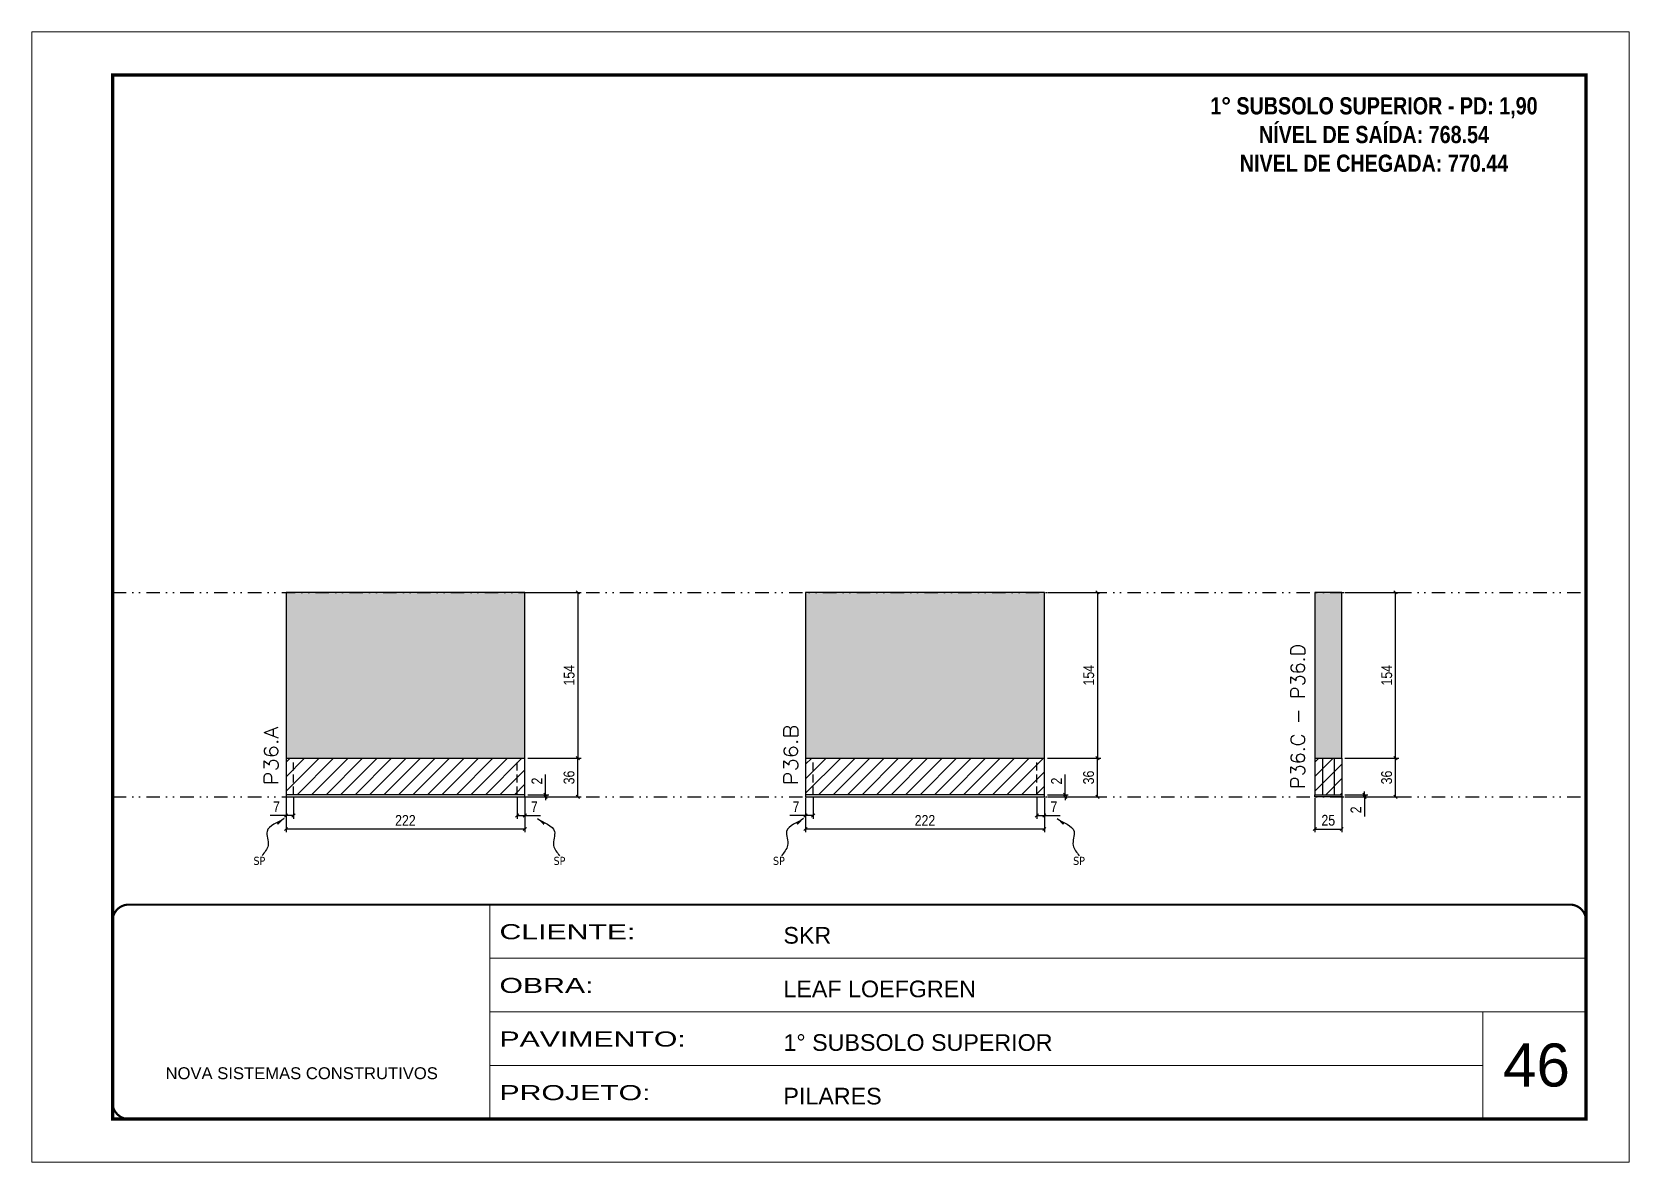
# Model space of a CAD drawing. Extents: x 14400 to 27878, y -21631 to 6985.
# Drawn here: x 15998 to 17483, y -6700 to -5650 of the extents above; entities that cross this region are included whole.
import ezdxf

# ---------------------------------------------------------------- set-up
doc = ezdxf.new("R2010")
doc.units = 0
for name, pattern in [('CONTINUO', [0]), ('DASHED', [0.75, 0.5, -0.25]), ('DIVIDE2', [0.625, 0.25, -0.125, 0, -0.125, 0, -0.125]), ('HIDDEN', [0.375, 0.25, -0.125])]:
    doc.linetypes.add(name, pattern=pattern)
for name, color, linetype, lineweight in [('CARIMBO', 255, 'Continuous', 9), ('Folhas', 255, 'Continuous', 9), ('Hachura', 251, 'Continuous', 9), ('SARRAFO DE PRESSAO', 251, 'DASHED', 9), ('Texto Seção', 7, 'Continuous', 15)]:
    doc.layers.add(name, color=color, linetype=linetype, lineweight=lineweight)
for name, color, linetype in [('COTA', 241, 'Continuous'), ('NOMENCLATURA', 7, 'Continuous'), ('Nível', 160, 'Continuous'), ('Painéis', 200, 'Continuous'), ('SARR_2.2x7', 40, 'Continuous'), ('Sarrafo de Pressão', 42, 'HIDDEN'), ('texto', 7, 'Continuous')]:
    doc.layers.add(name, color=color, linetype=linetype)
doc.styles.add('ARIAL', font='arial.ttf')
doc.styles.add('COTA TECNICA', font='techl___.ttf', dxfattribs={"height": 10})
doc.styles.add('COTA TECNICA-50', font='techl___.ttf', dxfattribs={"height": 10})
doc.styles.add('REGUA-120', font='ROMANS.shx', dxfattribs={"height": 15})
doc.styles.add('ROMANC', font='techb___.ttf', dxfattribs={"height": 2.5})
doc.styles.get("Standard").update_dxf_attribs({"font": 'arial.ttf'})
doc.styles.add('Tecnologia', font='')
doc.styles.get('Tecnologia').set_extended_font_data('Forgotten Futurist')
doc.dimstyles.new('COTA PAINEL-50', dxfattribs={"dimtxt": 10, "dimasz": 3, "dimexe": 3, "dimexo": 3, "dimgap": 3, "dimtad": 1, "dimdec": 1, "dimzin": 12, "dimdsep": 46, "dimtxsty": 'COTA TECNICA-50', "dimblk1": 'OBLIQUE', "dimblk2": 'OBLIQUE', "dimsah": 1, "dimcen": 0.9, "dimclrd": 4, "dimclre": 4, "dimclrt": 240, "dimadec": 1, "dimazin": 3, "dimtfac": 1, "dimtdec": 1, "dimtmove": 0, "dimatfit": 3, "dimfxl": 1, "dimtolj": 1, "dimtzin": 12, "dimarcsym": 0})
doc.dimstyles.new('PAINEL', dxfattribs={"dimtxt": 10, "dimasz": 3, "dimexe": 3, "dimexo": 3, "dimgap": 3, "dimtad": 1, "dimdec": 1, "dimzin": 12, "dimdsep": 46, "dimtxsty": 'COTA TECNICA', "dimblk1": 'OBLIQUE', "dimblk2": 'OBLIQUE', "dimsah": 1, "dimcen": 0.9, "dimclrd": 4, "dimclre": 4, "dimclrt": 240, "dimadec": 1, "dimazin": 3, "dimtfac": 1, "dimtdec": 1, "dimtmove": 0, "dimatfit": 3, "dimfxl": 1, "dimtolj": 1, "dimtzin": 12, "dimarcsym": 0})
doc.dimstyles.get("Standard").update_dxf_attribs({"dimtxt": 0.18, "dimasz": 0.18, "dimexe": 0.18, "dimexo": 0.0625, "dimgap": 0.09, "dimtad": 0, "dimtih": 1, "dimtoh": 1, "dimdec": 4, "dimzin": 0, "dimdsep": 46, "dimtxsty": 'Standard', "dimcen": 0.09, "dimadec": 0, "dimazin": 0, "dimtfac": 1, "dimtdec": 4, "dimtofl": 0, "dimtmove": 0, "dimatfit": 3, "dimfxl": 1, "dimtolj": 1, "dimtzin": 0, "dimarcsym": 0})

msp = doc.modelspace()

# ---------------------------------------------------------------- texts
at = {"layer": 'CARIMBO', "style": 'ARIAL'}
msp.add_text('46', height=40, dxfattribs=at).set_placement((17366.33, -6629.46))
at = {"layer": 'NOMENCLATURA', "color": 2, "insert": (17246.31, -5683.54), "char_height": 16, "attachment_point": 2, "style": 'ROMANC'}
msp.add_mtext_dynamic_manual_height_columns('\\P1° SUBSOLO SUPERIOR - PD: 1,90\\PNÍVEL DE SAÍDA: 768.54\\PNIVEL DE CHEGADA: 770.44', width=432.3511, gutter_width=1, heights=[0], dxfattribs=at)
at = {"layer": 'texto', "color": 0, "char_height": 7.5, "attachment_point": 5}
for insert in [(16209.93, -6419.81), (16488.96, -6419.81), (16693.03, -6419.81), (16972.05, -6419.81)]:
    msp.add_mtext('{\\fTahoma|b0|i0|c0|p34;\\C4;SP}', dxfattribs=dict(at, insert=insert))
at = {"layer": 'Texto Seção', "style": 'REGUA-120', "width": 1.1}
for s, p in [('P36.A', (16227.46, -6349.55)), ('P36.B', (16710.56, -6349.55))]:
    msp.add_text(s, height=13, rotation=90, dxfattribs=at).set_placement(p)
at = {"layer": 'Texto Seção', "insert": (17181.9, -6352.9), "char_height": 13, "width": 370.6998, "attachment_point": 7, "rotation": 90, "style": 'REGUA-120'}
msp.add_mtext('P36.C - P36.D', dxfattribs=at)

# ---------------------------------------------------------------- blocks, each defined once
blk = doc.blocks.new('9999999999')
at = {"color": 30, "linetype": 'CONTINUO'}
for p, q in [((98564.6, 34230.2), (98564.6, 34429.4)), ((98564.6, 34379.6), (99584, 34379.6)), ((98564.6, 34329.8), (99488, 34329.8)), ((99584, 34329.8), (99488, 34329.8)), ((99488, 34329.8), (99488, 34230.2)), ((98564.6, 34280), (99488, 34280))]:
    blk.add_line(p, q, dxfattribs=at)
at = {"color": 30, "linetype": 'CONTINUO', "const_width": 2}
blk.add_lwpolyline([(99584, 34230.2), (99584, 34414.4, 0.414214), (99569, 34429.4), (98229, 34429.4, 0.414214), (98214, 34414.4), (98214, 34245.2, 0.414214), (98229, 34230.2), (99584, 34230.2)], format="xyb", dxfattribs=at)
at = {"layer": 'Folhas'}
blk.add_lwpolyline([(98139, 34190.2), (99624, 34190.2), (99624, 35240.2), (98139, 35240.2)], close=True, dxfattribs=at)
at = {"layer": 'Folhas', "color": 30, "const_width": 3}
blk.add_lwpolyline([(98214, 34230.2), (99584, 34230.2), (99584, 35200.2), (98214, 35200.2)], close=True, dxfattribs=at)
at = {"color": 7, "linetype": 'Continuous', "ltscale": 5, "style": 'ARIAL'}
for s, height, p in [('SKR', 15.48, (98837.7, 34393.1)), ('LEAF LOEFGREN', 15.483, (98837.7, 34343.3)), ('1° SUBSOLO SUPERIOR', 15.483, (98837.7, 34293.5)), ('NOVA SISTEMAS CONSTRUTIVOS', 11.059, (98263.2, 34267.2)), ('PILARES', 15.48, (98837.7, 34243.7))]:
    blk.add_text(s, height=height, dxfattribs=at).set_placement(p)
at = {"layer": 'Folhas', "color": 7, "style": 'Tecnologia', "width": 1.5}
for s, p in [('CLIENTE:', (98573.7, 34397.2)), ('OBRA:', (98573.7, 34347.3)), ('PAVIMENTO:', (98573.7, 34297.5)), ('PROJETO:', (98573.7, 34247.7))]:
    blk.add_text(s, height=14, dxfattribs=at).set_placement(p)
blk = doc.blocks.new('_Oblique')
at = {"color": 0, "linetype": 'ByBlock', "lineweight": -2}
blk.add_line((-0.5, -0.5), (0.5, 0.5), dxfattribs=at)
blk = doc.blocks.new('*D4659')
at = {"layer": 'COTA', "color": 4, "lineweight": -2, "transparency": 16777216}
for p, q in [((16234.7, -6361.3), (16234.7, -6393.2)), ((16456.7, -6361.3), (16456.7, -6393.2)), ((16456.7, -6390.2), (16234.7, -6390.2))]:
    blk.add_line(p, q, dxfattribs=at)
at = {"layer": 'Defpoints', "color": 0, "transparency": 16777216}
for p in [(16234.7, -6358.3), (16456.7, -6358.3), (16234.7, -6390.2)]:
    blk.add_point(p, dxfattribs=at)
at = {"layer": 'COTA', "color": 4, "lineweight": -2, "transparency": 16777216, "xscale": 3, "yscale": 3, "zscale": 3, "rotation": 180}
blk.add_blockref('_Oblique', (16234.7, -6390.2), dxfattribs=at)
at = {"layer": 'COTA', "color": 4, "lineweight": -2, "transparency": 16777216, "xscale": 3, "yscale": 3, "zscale": 3}
blk.add_blockref('_Oblique', (16456.7, -6390.2), dxfattribs=at)
at = {"layer": 'COTA', "color": 240, "transparency": 16777216, "insert": (16345.7, -6382.2), "char_height": 10, "attachment_point": 5, "style": 'COTA TECNICA'}
blk.add_mtext('\\A1;222', dxfattribs=at)
blk = doc.blocks.new('*D4660')
at = {"layer": 'COTA', "color": 4, "lineweight": -2, "transparency": 16777216}
for p, q in [((16449.7, -6361.3), (16449.7, -6380.6)), ((16456.7, -6363.3), (16456.7, -6380.6)), ((16449.7, -6377.6), (16456.7, -6377.6)), ((16456.7, -6377.6), (16471.4, -6377.6))]:
    blk.add_line(p, q, dxfattribs=at)
at = {"layer": 'Defpoints', "color": 0, "transparency": 16777216}
for p in [(16449.7, -6358.3), (16456.7, -6360.3), (16456.7, -6377.6)]:
    blk.add_point(p, dxfattribs=at)
at = {"layer": 'COTA', "color": 4, "lineweight": -2, "transparency": 16777216, "xscale": 3, "yscale": 3, "zscale": 3, "rotation": 180}
blk.add_blockref('_Oblique', (16449.7, -6377.6), dxfattribs=at)
at = {"layer": 'COTA', "color": 4, "lineweight": -2, "transparency": 16777216, "xscale": 3, "yscale": 3, "zscale": 3}
blk.add_blockref('_Oblique', (16456.7, -6377.6), dxfattribs=at)
at = {"layer": 'COTA', "color": 240, "transparency": 16777216, "insert": (16465.6, -6369.5), "char_height": 10, "attachment_point": 5, "style": 'COTA TECNICA-50'}
blk.add_mtext('\\A1;7', dxfattribs=at)
blk = doc.blocks.new('*D4661')
at = {"layer": 'COTA', "color": 4, "lineweight": -2, "transparency": 16777216}
for p, q in [((16234.7, -6363.3), (16234.7, -6380.6)), ((16241.7, -6361.3), (16241.7, -6380.6)), ((16234.7, -6377.6), (16220, -6377.6)), ((16241.7, -6377.6), (16234.7, -6377.6))]:
    blk.add_line(p, q, dxfattribs=at)
at = {"layer": 'Defpoints', "color": 0, "transparency": 16777216}
for p in [(16234.7, -6360.3), (16241.7, -6358.3), (16234.7, -6377.6)]:
    blk.add_point(p, dxfattribs=at)
at = {"layer": 'COTA', "color": 4, "lineweight": -2, "transparency": 16777216, "xscale": 3, "yscale": 3, "zscale": 3, "rotation": 180}
blk.add_blockref('_Oblique', (16234.7, -6377.6), dxfattribs=at)
at = {"layer": 'COTA', "color": 4, "lineweight": -2, "transparency": 16777216, "xscale": 3, "yscale": 3, "zscale": 3}
blk.add_blockref('_Oblique', (16241.7, -6377.6), dxfattribs=at)
at = {"layer": 'COTA', "color": 240, "transparency": 16777216, "insert": (16225.8, -6369.5), "char_height": 10, "attachment_point": 5, "style": 'COTA TECNICA-50'}
blk.add_mtext('\\A1;7', dxfattribs=at)
blk = doc.blocks.new('*D4662')
at = {"layer": 'COTA', "color": 4, "lineweight": -2, "transparency": 16777216}
for p, q in [((16476, -6358.3), (16476, -6339.5)), ((16459.7, -6358.3), (16479, -6358.3)), ((16459.7, -6360.3), (16479, -6360.3)), ((16476, -6360.3), (16476, -6358.3)), ((16476, -6360.3), (16476, -6363.3))]:
    blk.add_line(p, q, dxfattribs=at)
at = {"layer": 'Defpoints', "color": 0, "transparency": 16777216}
for p in [(16456.7, -6358.3), (16456.7, -6360.3), (16476, -6360.3)]:
    blk.add_point(p, dxfattribs=at)
at = {"layer": 'COTA', "color": 4, "lineweight": -2, "transparency": 16777216, "xscale": 3, "yscale": 3, "zscale": 3}
for p, rotation in [((16476, -6358.3), 270), ((16476, -6360.3), 90)]:
    blk.add_blockref('_Oblique', p, dxfattribs=dict(at, rotation=rotation))
at = {"layer": 'COTA', "color": 240, "transparency": 16777216, "insert": (16468, -6345.6), "char_height": 10, "attachment_point": 5, "rotation": 90, "style": 'COTA TECNICA-50'}
blk.add_mtext('\\A1;2', dxfattribs=at)
blk = doc.blocks.new('*D4663')
at = {"layer": 'COTA', "color": 4, "linetype": 'ByBlock', "lineweight": -2, "transparency": 16777216}
for p, q in [((16459.7, -6324.3), (16509.1, -6324.3)), ((16506.1, -6360.3), (16506.1, -6324.3)), ((16459.7, -6360.3), (16509.1, -6360.3))]:
    blk.add_line(p, q, dxfattribs=at)
at = {"layer": 'Defpoints', "color": 0, "linetype": 'ByBlock', "transparency": 16777216}
for p in [(16456.7, -6324.3), (16506.1, -6324.3), (16456.7, -6360.3)]:
    blk.add_point(p, dxfattribs=at)
at = {"layer": 'COTA', "color": 4, "linetype": 'ByBlock', "lineweight": -2, "transparency": 16777216, "xscale": 3, "yscale": 3, "zscale": 3}
for p, rotation in [((16506.1, -6324.3), 90), ((16506.1, -6360.3), 270)]:
    blk.add_blockref('_Oblique', p, dxfattribs=dict(at, rotation=rotation))
at = {"layer": 'COTA', "color": 240, "linetype": 'ByBlock', "transparency": 16777216, "insert": (16497.9, -6342.3), "char_height": 10, "attachment_point": 5, "rotation": 90, "style": 'COTA TECNICA'}
blk.add_mtext('\\A1;36', dxfattribs=at)
blk = doc.blocks.new('*D4664')
at = {"layer": 'COTA', "color": 4, "linetype": 'ByBlock', "lineweight": -2, "transparency": 16777216}
for p, q in [((16459.7, -6324.3), (16509.1, -6324.3)), ((16506.1, -6360.3), (16506.1, -6324.3)), ((16459.7, -6360.3), (16509.1, -6360.3))]:
    blk.add_line(p, q, dxfattribs=at)
at = {"layer": 'Defpoints', "color": 0, "linetype": 'ByBlock', "transparency": 16777216}
for p in [(16456.7, -6324.3), (16506.1, -6324.3), (16456.7, -6360.3)]:
    blk.add_point(p, dxfattribs=at)
at = {"layer": 'COTA', "color": 4, "linetype": 'ByBlock', "lineweight": -2, "transparency": 16777216, "xscale": 3, "yscale": 3, "zscale": 3}
for p, rotation in [((16506.1, -6324.3), 90), ((16506.1, -6360.3), 270)]:
    blk.add_blockref('_Oblique', p, dxfattribs=dict(at, rotation=rotation))
at = {"layer": 'COTA', "color": 240, "linetype": 'ByBlock', "transparency": 16777216, "insert": (16497.9, -6342.3), "char_height": 10, "attachment_point": 5, "rotation": 90, "style": 'COTA TECNICA'}
blk.add_mtext('\\A1;36', dxfattribs=at)
blk = doc.blocks.new('*D4665')
at = {"layer": 'COTA', "color": 4, "lineweight": -2, "transparency": 16777216}
for p, q in [((16459.7, -6170.3), (16509.1, -6170.3)), ((16506.1, -6170.3), (16506.1, -6324.3)), ((16459.7, -6324.3), (16509.1, -6324.3))]:
    blk.add_line(p, q, dxfattribs=at)
at = {"layer": 'Defpoints', "color": 0, "transparency": 16777216}
for p in [(16456.7, -6170.3), (16456.7, -6324.3), (16506.1, -6324.3)]:
    blk.add_point(p, dxfattribs=at)
at = {"layer": 'COTA', "color": 4, "lineweight": -2, "transparency": 16777216, "xscale": 3, "yscale": 3, "zscale": 3}
for p, rotation in [((16506.1, -6170.3), 90), ((16506.1, -6324.3), 270)]:
    blk.add_blockref('_Oblique', p, dxfattribs=dict(at, rotation=rotation))
at = {"layer": 'COTA', "color": 240, "transparency": 16777216, "insert": (16498, -6247.3), "char_height": 10, "attachment_point": 5, "rotation": 90, "style": 'COTA TECNICA'}
blk.add_mtext('\\A1;154', dxfattribs=at)
blk = doc.blocks.new('*D4666')
at = {"layer": 'COTA', "color": 4, "lineweight": -2, "transparency": 16777216}
for p, q in [((16717.8, -6361.3), (16717.8, -6393.2)), ((16939.8, -6361.3), (16939.8, -6393.2)), ((16939.8, -6390.2), (16717.8, -6390.2))]:
    blk.add_line(p, q, dxfattribs=at)
at = {"layer": 'Defpoints', "color": 0, "transparency": 16777216}
for p in [(16717.8, -6358.3), (16939.8, -6358.3), (16717.8, -6390.2)]:
    blk.add_point(p, dxfattribs=at)
at = {"layer": 'COTA', "color": 4, "lineweight": -2, "transparency": 16777216, "xscale": 3, "yscale": 3, "zscale": 3, "rotation": 180}
blk.add_blockref('_Oblique', (16717.8, -6390.2), dxfattribs=at)
at = {"layer": 'COTA', "color": 4, "lineweight": -2, "transparency": 16777216, "xscale": 3, "yscale": 3, "zscale": 3}
blk.add_blockref('_Oblique', (16939.8, -6390.2), dxfattribs=at)
at = {"layer": 'COTA', "color": 240, "transparency": 16777216, "insert": (16828.8, -6382.2), "char_height": 10, "attachment_point": 5, "style": 'COTA TECNICA'}
blk.add_mtext('\\A1;222', dxfattribs=at)
blk = doc.blocks.new('*D4667')
at = {"layer": 'COTA', "color": 4, "lineweight": -2, "transparency": 16777216}
for p, q in [((16932.8, -6361.3), (16932.8, -6380.6)), ((16939.8, -6363.3), (16939.8, -6380.6)), ((16932.8, -6377.6), (16939.8, -6377.6)), ((16939.8, -6377.6), (16954.5, -6377.6))]:
    blk.add_line(p, q, dxfattribs=at)
at = {"layer": 'Defpoints', "color": 0, "transparency": 16777216}
for p in [(16932.8, -6358.3), (16939.8, -6360.3), (16939.8, -6377.6)]:
    blk.add_point(p, dxfattribs=at)
at = {"layer": 'COTA', "color": 4, "lineweight": -2, "transparency": 16777216, "xscale": 3, "yscale": 3, "zscale": 3, "rotation": 180}
blk.add_blockref('_Oblique', (16932.8, -6377.6), dxfattribs=at)
at = {"layer": 'COTA', "color": 4, "lineweight": -2, "transparency": 16777216, "xscale": 3, "yscale": 3, "zscale": 3}
blk.add_blockref('_Oblique', (16939.8, -6377.6), dxfattribs=at)
at = {"layer": 'COTA', "color": 240, "transparency": 16777216, "insert": (16948.7, -6369.5), "char_height": 10, "attachment_point": 5, "style": 'COTA TECNICA-50'}
blk.add_mtext('\\A1;7', dxfattribs=at)
blk = doc.blocks.new('*D4668')
at = {"layer": 'COTA', "color": 4, "lineweight": -2, "transparency": 16777216}
for p, q in [((16717.8, -6363.3), (16717.8, -6380.6)), ((16724.8, -6361.3), (16724.8, -6380.6)), ((16717.8, -6377.6), (16703.1, -6377.6)), ((16724.8, -6377.6), (16717.8, -6377.6))]:
    blk.add_line(p, q, dxfattribs=at)
at = {"layer": 'Defpoints', "color": 0, "transparency": 16777216}
for p in [(16717.8, -6360.3), (16724.8, -6358.3), (16717.8, -6377.6)]:
    blk.add_point(p, dxfattribs=at)
at = {"layer": 'COTA', "color": 4, "lineweight": -2, "transparency": 16777216, "xscale": 3, "yscale": 3, "zscale": 3, "rotation": 180}
blk.add_blockref('_Oblique', (16717.8, -6377.6), dxfattribs=at)
at = {"layer": 'COTA', "color": 4, "lineweight": -2, "transparency": 16777216, "xscale": 3, "yscale": 3, "zscale": 3}
blk.add_blockref('_Oblique', (16724.8, -6377.6), dxfattribs=at)
at = {"layer": 'COTA', "color": 240, "transparency": 16777216, "insert": (16708.9, -6369.5), "char_height": 10, "attachment_point": 5, "style": 'COTA TECNICA-50'}
blk.add_mtext('\\A1;7', dxfattribs=at)
blk = doc.blocks.new('*D4669')
at = {"layer": 'COTA', "color": 4, "lineweight": -2, "transparency": 16777216}
for p, q in [((16959.1, -6358.3), (16959.1, -6339.5)), ((16942.8, -6358.3), (16962.1, -6358.3)), ((16942.8, -6360.3), (16962.1, -6360.3)), ((16959.1, -6360.3), (16959.1, -6358.3)), ((16959.1, -6360.3), (16959.1, -6363.3))]:
    blk.add_line(p, q, dxfattribs=at)
at = {"layer": 'Defpoints', "color": 0, "transparency": 16777216}
for p in [(16939.8, -6358.3), (16939.8, -6360.3), (16959.1, -6360.3)]:
    blk.add_point(p, dxfattribs=at)
at = {"layer": 'COTA', "color": 4, "lineweight": -2, "transparency": 16777216, "xscale": 3, "yscale": 3, "zscale": 3}
for p, rotation in [((16959.1, -6358.3), 270), ((16959.1, -6360.3), 90)]:
    blk.add_blockref('_Oblique', p, dxfattribs=dict(at, rotation=rotation))
at = {"layer": 'COTA', "color": 240, "transparency": 16777216, "insert": (16951.1, -6345.6), "char_height": 10, "attachment_point": 5, "rotation": 90, "style": 'COTA TECNICA-50'}
blk.add_mtext('\\A1;2', dxfattribs=at)
blk = doc.blocks.new('*D4670')
at = {"layer": 'COTA', "color": 4, "linetype": 'ByBlock', "lineweight": -2, "transparency": 16777216}
for p, q in [((16942.8, -6324.3), (16992.2, -6324.3)), ((16989.2, -6360.3), (16989.2, -6324.3)), ((16942.8, -6360.3), (16992.2, -6360.3))]:
    blk.add_line(p, q, dxfattribs=at)
at = {"layer": 'Defpoints', "color": 0, "linetype": 'ByBlock', "transparency": 16777216}
for p in [(16939.8, -6324.3), (16989.2, -6324.3), (16939.8, -6360.3)]:
    blk.add_point(p, dxfattribs=at)
at = {"layer": 'COTA', "color": 4, "linetype": 'ByBlock', "lineweight": -2, "transparency": 16777216, "xscale": 3, "yscale": 3, "zscale": 3}
for p, rotation in [((16989.2, -6324.3), 90), ((16989.2, -6360.3), 270)]:
    blk.add_blockref('_Oblique', p, dxfattribs=dict(at, rotation=rotation))
at = {"layer": 'COTA', "color": 240, "linetype": 'ByBlock', "transparency": 16777216, "insert": (16981, -6342.3), "char_height": 10, "attachment_point": 5, "rotation": 90, "style": 'COTA TECNICA'}
blk.add_mtext('\\A1;36', dxfattribs=at)
blk = doc.blocks.new('*D4671')
at = {"layer": 'COTA', "color": 4, "linetype": 'ByBlock', "lineweight": -2, "transparency": 16777216}
for p, q in [((16942.8, -6324.3), (16992.2, -6324.3)), ((16989.2, -6360.3), (16989.2, -6324.3)), ((16942.8, -6360.3), (16992.2, -6360.3))]:
    blk.add_line(p, q, dxfattribs=at)
at = {"layer": 'Defpoints', "color": 0, "linetype": 'ByBlock', "transparency": 16777216}
for p in [(16939.8, -6324.3), (16989.2, -6324.3), (16939.8, -6360.3)]:
    blk.add_point(p, dxfattribs=at)
at = {"layer": 'COTA', "color": 4, "linetype": 'ByBlock', "lineweight": -2, "transparency": 16777216, "xscale": 3, "yscale": 3, "zscale": 3}
for p, rotation in [((16989.2, -6324.3), 90), ((16989.2, -6360.3), 270)]:
    blk.add_blockref('_Oblique', p, dxfattribs=dict(at, rotation=rotation))
at = {"layer": 'COTA', "color": 240, "linetype": 'ByBlock', "transparency": 16777216, "insert": (16981, -6342.3), "char_height": 10, "attachment_point": 5, "rotation": 90, "style": 'COTA TECNICA'}
blk.add_mtext('\\A1;36', dxfattribs=at)
blk = doc.blocks.new('*D4672')
at = {"layer": 'COTA', "color": 4, "lineweight": -2, "transparency": 16777216}
for p, q in [((16942.8, -6170.3), (16992.2, -6170.3)), ((16989.2, -6170.3), (16989.2, -6324.3)), ((16942.8, -6324.3), (16992.2, -6324.3))]:
    blk.add_line(p, q, dxfattribs=at)
at = {"layer": 'Defpoints', "color": 0, "transparency": 16777216}
for p in [(16939.8, -6170.3), (16939.8, -6324.3), (16989.2, -6324.3)]:
    blk.add_point(p, dxfattribs=at)
at = {"layer": 'COTA', "color": 4, "lineweight": -2, "transparency": 16777216, "xscale": 3, "yscale": 3, "zscale": 3}
for p, rotation in [((16989.2, -6170.3), 90), ((16989.2, -6324.3), 270)]:
    blk.add_blockref('_Oblique', p, dxfattribs=dict(at, rotation=rotation))
at = {"layer": 'COTA', "color": 240, "transparency": 16777216, "insert": (16981.1, -6247.3), "char_height": 10, "attachment_point": 5, "rotation": 90, "style": 'COTA TECNICA'}
blk.add_mtext('\\A1;154', dxfattribs=at)
blk = doc.blocks.new('*D4673')
at = {"layer": 'COTA', "color": 4, "lineweight": -2, "transparency": 16777216}
for p, q in [((17191.3, -6361.3), (17191.3, -6393.2)), ((17216.3, -6361.3), (17216.3, -6393.2)), ((17191.3, -6390.2), (17216.3, -6390.2))]:
    blk.add_line(p, q, dxfattribs=at)
at = {"layer": 'Defpoints', "color": 0, "transparency": 16777216}
for p in [(17191.3, -6358.3), (17216.3, -6358.3), (17216.3, -6390.2)]:
    blk.add_point(p, dxfattribs=at)
at = {"layer": 'COTA', "color": 4, "lineweight": -2, "transparency": 16777216, "xscale": 3, "yscale": 3, "zscale": 3, "rotation": 180}
blk.add_blockref('_Oblique', (17191.3, -6390.2), dxfattribs=at)
at = {"layer": 'COTA', "color": 4, "lineweight": -2, "transparency": 16777216, "xscale": 3, "yscale": 3, "zscale": 3}
blk.add_blockref('_Oblique', (17216.3, -6390.2), dxfattribs=at)
at = {"layer": 'COTA', "color": 240, "transparency": 16777216, "insert": (17203.8, -6382.1), "char_height": 10, "attachment_point": 5, "style": 'COTA TECNICA'}
blk.add_mtext('\\A1;25', dxfattribs=at)
blk = doc.blocks.new('*D4674')
at = {"layer": 'COTA', "color": 4, "lineweight": -2, "transparency": 16777216}
for p, q in [((17237.5, -6358.3), (17237.5, -6355.3)), ((17219.3, -6358.3), (17240.5, -6358.3)), ((17219.3, -6360.3), (17240.5, -6360.3)), ((17237.5, -6358.3), (17237.5, -6360.3)), ((17237.5, -6360.3), (17237.5, -6378.4))]:
    blk.add_line(p, q, dxfattribs=at)
at = {"layer": 'Defpoints', "color": 0, "transparency": 16777216}
for p in [(17216.3, -6358.3), (17216.3, -6360.3), (17237.5, -6358.3)]:
    blk.add_point(p, dxfattribs=at)
at = {"layer": 'COTA', "color": 4, "lineweight": -2, "transparency": 16777216, "xscale": 3, "yscale": 3, "zscale": 3}
for p, rotation in [((17237.5, -6358.3), 270), ((17237.5, -6360.3), 90)]:
    blk.add_blockref('_Oblique', p, dxfattribs=dict(at, rotation=rotation))
at = {"layer": 'COTA', "color": 240, "transparency": 16777216, "insert": (17229.5, -6372.4), "char_height": 10, "attachment_point": 5, "rotation": 90, "style": 'COTA TECNICA-50'}
blk.add_mtext('\\A1;2', dxfattribs=at)
blk = doc.blocks.new('*D4675')
at = {"layer": 'COTA', "color": 4, "lineweight": -2, "transparency": 16777216}
for p, q in [((17219.3, -6324.3), (17269.3, -6324.3)), ((17266.3, -6360.3), (17266.3, -6324.3)), ((17219.3, -6360.3), (17269.3, -6360.3))]:
    blk.add_line(p, q, dxfattribs=at)
at = {"layer": 'Defpoints', "color": 0, "transparency": 16777216}
for p in [(17216.3, -6324.3), (17266.3, -6324.3), (17216.3, -6360.3)]:
    blk.add_point(p, dxfattribs=at)
at = {"layer": 'COTA', "color": 4, "lineweight": -2, "transparency": 16777216, "xscale": 3, "yscale": 3, "zscale": 3}
for p, rotation in [((17266.3, -6324.3), 90), ((17266.3, -6360.3), 270)]:
    blk.add_blockref('_Oblique', p, dxfattribs=dict(at, rotation=rotation))
at = {"layer": 'COTA', "color": 240, "transparency": 16777216, "insert": (17258.1, -6342.3), "char_height": 10, "attachment_point": 5, "rotation": 90, "style": 'COTA TECNICA-50'}
blk.add_mtext('\\A1;36', dxfattribs=at)
blk = doc.blocks.new('*D4676')
at = {"layer": 'COTA', "color": 4, "lineweight": -2, "transparency": 16777216}
for p, q in [((17219.3, -6170.3), (17269.3, -6170.3)), ((17266.3, -6324.3), (17266.3, -6170.3)), ((17219.3, -6324.3), (17269.3, -6324.3))]:
    blk.add_line(p, q, dxfattribs=at)
at = {"layer": 'Defpoints', "color": 0, "transparency": 16777216}
for p in [(17216.3, -6170.3), (17266.3, -6170.3), (17216.3, -6324.3)]:
    blk.add_point(p, dxfattribs=at)
at = {"layer": 'COTA', "color": 4, "lineweight": -2, "transparency": 16777216, "xscale": 3, "yscale": 3, "zscale": 3}
for p, rotation in [((17266.3, -6170.3), 90), ((17266.3, -6324.3), 270)]:
    blk.add_blockref('_Oblique', p, dxfattribs=dict(at, rotation=rotation))
at = {"layer": 'COTA', "color": 240, "transparency": 16777216, "insert": (17258.2, -6247.3), "char_height": 10, "attachment_point": 5, "rotation": 90, "style": 'COTA TECNICA'}
blk.add_mtext('\\A1;154', dxfattribs=at)

# ---------------------------------------------------------------- dimensions: what is measured, and where the dimension line sits
at = {"layer": 'COTA'}
for base, p1, p2, angle, dimstyle, picture, middle in [((16506.08, -6324.32), (16456.71, -6170.32), (16456.71, -6324.32), 90, 'PAINEL', '*D4665', (16497.97, -6247.32)), ((16989.17, -6324.32), (16939.81, -6170.32), (16939.81, -6324.32), 90, 'PAINEL', '*D4672', (16981.06, -6247.32)), ((17266.34, -6170.32), (17216.35, -6324.32), (17216.35, -6170.32), 90, 'PAINEL', '*D4676', (17258.23, -6247.32)), ((17266.34, -6324.32), (17216.35, -6360.32), (17216.35, -6324.32), 90, 'COTA PAINEL-50', '*D4675', (17258.12, -6342.32)), ((16234.71, -6377.56), (16241.71, -6358.32), (16234.71, -6360.32), 180, 'COTA PAINEL-50', '*D4661', (16225.84, -6369.48)), ((16717.81, -6377.56), (16724.81, -6358.32), (16717.81, -6360.32), 180, 'COTA PAINEL-50', '*D4668', (16708.94, -6369.48))]:
    dim = msp.add_linear_dim(base=base, p1=p1, p2=p2, angle=angle, dimstyle=dimstyle, dxfattribs=at)
    dim.commit()
    dim.dimension.update_dxf_attribs({"geometry": picture, "text_midpoint": middle})
at = {"layer": 'COTA', "linetype": 'ByBlock'}
for p1, p2, picture, middle in [((16456.71, -6360.32), (16456.71, -6324.32), '*D4663', (16497.86, -6342.32)), ((16456.71, -6360.32), (16456.71, -6324.32), '*D4664', (16497.86, -6342.32)), ((16939.81, -6360.32), (16939.81, -6324.32), '*D4670', (16980.95, -6342.32)), ((16939.81, -6360.32), (16939.81, -6324.32), '*D4671', (16980.95, -6342.32))]:
    dim = msp.add_aligned_dim(p1=p1, p2=p2, distance=-49.37, dimstyle='PAINEL', dxfattribs=at)
    dim.commit()
    dim.dimension.update_dxf_attribs({"geometry": picture, "text_midpoint": middle})
at = {"layer": 'COTA'}
for base, p1, p2, picture, middle in [((16475.97, -6360.32), (16456.71, -6358.32), (16456.71, -6360.32), '*D4662', (16475.97, -6345.57)), ((16959.06, -6360.32), (16939.81, -6358.32), (16939.81, -6360.32), '*D4669', (16959.06, -6345.57)), ((17237.54, -6358.32), (17216.35, -6360.32), (17216.35, -6358.32), '*D4674', (17237.54, -6372.37))]:
    dim = msp.add_linear_dim(base=base, p1=p1, p2=p2, angle=90, dimstyle='COTA PAINEL-50', dxfattribs=at)
    dim.commit()
    dim.dimension.update_dxf_attribs({"geometry": picture, "text_midpoint": middle, "dimtype": 160})
for base, p1, p2, picture, middle in [((16234.71, -6390.21), (16456.71, -6358.32), (16234.71, -6358.32), '*D4659', (16345.71, -6382.21)), ((16717.81, -6390.21), (16939.81, -6358.32), (16717.81, -6358.32), '*D4666', (16828.81, -6382.21))]:
    dim = msp.add_linear_dim(base=base, p1=p1, p2=p2, angle=180, dimstyle='PAINEL', override={"dimarcsym": 2}, dxfattribs=at)
    dim.commit()
    dim.dimension.update_dxf_attribs({"geometry": picture, "text_midpoint": middle})
for base, p1, p2, picture, middle in [((16456.71, -6377.56), (16449.71, -6358.32), (16456.71, -6360.32), '*D4660', (16465.57, -6369.48)), ((16939.81, -6377.56), (16932.81, -6358.32), (16939.81, -6360.32), '*D4667', (16948.67, -6369.48))]:
    dim = msp.add_linear_dim(base=base, p1=p1, p2=p2, dimstyle='COTA PAINEL-50', dxfattribs=at)
    dim.commit()
    dim.dimension.update_dxf_attribs({"geometry": picture, "text_midpoint": middle})
dim = msp.add_linear_dim(base=(17216.35, -6390.21), p1=(17191.35, -6358.32), p2=(17216.35, -6358.32), dimstyle='PAINEL', override={"dimarcsym": 2}, dxfattribs=at)
dim.commit()
dim.dimension.update_dxf_attribs({"geometry": '*D4673', "text_midpoint": (17203.85, -6382.1)})

# ---------------------------------------------------------------- hatches: boundary and pattern name
at = {"layer": 'COTA'}
h = msp.add_hatch(dxfattribs=at)
h.set_pattern_fill('AR-CONC', color=256, scale=0.03)
h.set_pattern_definition([(50, (-3156.07, -1148.575), (5.4655401, -0.4781726), [0.5715, -6.2865]), (355, (-3156.07, -1148.575), (-1.0573026, 5.7317054), [0.4572, -5.0292175]), (100.451445, (-3155.6146, -1148.615), (4.4082374, 5.2535326), [0.4857003, -5.3427073]), (46.1842, (-3156.07, -1147.051), (8.1323712, -1.2612698), [0.85725, -9.42975]), (96.635558, (-3155.392, -1147.156), (7.122124, 7.4227837), [0.7285507, -8.0140682]), (351.18415, (-3156.07, -1147.051), (7.122124, 7.4227837), [0.685799, -7.543792]), (21, (-3155.308, -1147.432), (4.5484317, -3.0679559), [0.5715, -6.2865]), (326, (-3155.308, -1147.432), (1.8540609, 5.525639), [0.4572, -5.0292]), (71.451445, (-3154.929, -1147.688), (6.4024926, 2.457683), [0.4857003, -5.3426981]), (37.5, (-3156.07, -1148.5751), (0.0926581, 2.53665117), [0, -4.96824, 0, -5.1054, 0, -5.04825]), (7.5, (-3156.07, -1148.575), (2.00458988, 3.00541724), [0, -2.91084, 0, -4.85394, 0, -1.92405]), (327.5, (-3157.7693, -1148.5751), (4.06771786, -0.17186232), [0, -1.905, 0, -5.9436, 0, -7.8867]), (317.5, (-3158.5313, -1148.575), (4.44387544, 0.7627947), [0, -2.4765, 0, -3.94716, 0, -5.6007])])
h.paths.add_polyline_path([(16456.71, -6170.32), (16234.71, -6170.32), (16234.71, -6324.32), (16456.71, -6324.32)])
h = msp.add_hatch(dxfattribs=at)
h.set_pattern_fill('AR-CONC', color=256, scale=0.03)
h.set_pattern_definition([(50, (-2672.972, -1148.575), (5.4655401, -0.4781726), [0.5715, -6.2865]), (355, (-2672.972, -1148.575), (-1.0573026, 5.7317054), [0.4572, -5.0292175]), (100.451445, (-2672.5165, -1148.615), (4.4082374, 5.2535326), [0.4857003, -5.3427073]), (46.1842, (-2672.972, -1147.051), (8.1323712, -1.2612698), [0.85725, -9.42975]), (96.635558, (-2672.294, -1147.156), (7.122124, 7.4227837), [0.7285507, -8.0140682]), (351.18415, (-2672.972, -1147.051), (7.122124, 7.4227837), [0.685799, -7.543792]), (21, (-2672.21, -1147.432), (4.5484317, -3.0679559), [0.5715, -6.2865]), (326, (-2672.21, -1147.432), (1.8540609, 5.525639), [0.4572, -5.0292]), (71.451445, (-2671.831, -1147.688), (6.4024926, 2.457683), [0.4857003, -5.3426981]), (37.5, (-2672.972, -1148.5751), (0.0926581, 2.53665117), [0, -4.96824, 0, -5.1054, 0, -5.04825]), (7.5, (-2672.972, -1148.575), (2.00458988, 3.00541724), [0, -2.91084, 0, -4.85394, 0, -1.92405]), (327.5, (-2674.6712, -1148.5751), (4.06771786, -0.17186232), [0, -1.905, 0, -5.9436, 0, -7.8867]), (317.5, (-2675.433, -1148.575), (4.44387544, 0.7627947), [0, -2.4765, 0, -3.94716, 0, -5.6007])])
h.paths.add_polyline_path([(16939.81, -6170.32), (16717.81, -6170.32), (16717.81, -6324.32), (16939.81, -6324.32)])
h = msp.add_hatch(dxfattribs=at)
h.set_pattern_fill('AR-CONC', color=256, scale=0.03)
h.set_pattern_definition([(50, (-3046.901, -1148.575), (5.4655401, -0.4781726), [0.5715, -6.2865]), (355, (-3046.901, -1148.575), (-1.0573026, 5.7317054), [0.4572, -5.0292175]), (100.451445, (-3046.4455, -1148.615), (4.4082374, 5.2535326), [0.4857003, -5.3427073]), (46.1842, (-3046.901, -1147.051), (8.1323712, -1.2612698), [0.85725, -9.42975]), (96.635558, (-3046.223, -1147.156), (7.122124, 7.4227837), [0.7285507, -8.0140682]), (351.18415, (-3046.901, -1147.051), (7.122124, 7.4227837), [0.685799, -7.543792]), (21, (-3046.139, -1147.432), (4.5484317, -3.0679559), [0.5715, -6.2865]), (326, (-3046.139, -1147.432), (1.8540609, 5.525639), [0.4572, -5.0292]), (71.451445, (-3045.76, -1147.688), (6.4024926, 2.457683), [0.4857003, -5.3426981]), (37.5, (-3046.901, -1148.5751), (0.0926581, 2.53665117), [0, -4.96824, 0, -5.1054, 0, -5.04825]), (7.5, (-3046.901, -1148.575), (2.00458988, 3.00541724), [0, -2.91084, 0, -4.85394, 0, -1.92405]), (327.5, (-3048.6002, -1148.5751), (4.06771786, -0.17186232), [0, -1.905, 0, -5.9436, 0, -7.8867]), (317.5, (-3049.3622, -1148.575), (4.44387544, 0.76279473), [0, -2.4765, 0, -3.94716, 0, -5.6007])])
h.paths.add_polyline_path([(17216.35, -6170.32), (17191.35, -6170.32), (17191.35, -6324.32), (17216.35, -6324.32)])
at = {"layer": 'Hachura', "linetype": 'ByBlock'}
h = msp.add_hatch(dxfattribs=at)
h.set_pattern_fill('ANSI31', color=256, scale=3)
h.paths.add_polyline_path([(16456.71, -6324.32), (16234.71, -6324.32), (16234.71, -6358.32), (16456.71, -6358.32)])
h.paths.add_polyline_path([(16939.81, -6324.32), (16717.81, -6324.32), (16717.81, -6358.32), (16939.81, -6358.32)])
h.paths.add_polyline_path([(17216.35, -6324.32), (17191.35, -6324.32), (17191.35, -6358.32), (17216.35, -6358.32)])

# ---------------------------------------------------------------- linework, layer by layer
at = {"layer": 'COTA'}
for points in [[(16234.71, -6324.32), (16456.71, -6324.32), (16456.71, -6170.32), (16234.71, -6170.32)], [(16717.81, -6324.32), (16939.81, -6324.32), (16939.81, -6170.32), (16717.81, -6170.32)], [(17191.35, -6324.32), (17216.35, -6324.32), (17216.35, -6170.32), (17191.35, -6170.32)]]:
    msp.add_lwpolyline(points, close=True, dxfattribs=at)
at = {"layer": 'Nível', "color": 4, "linetype": 'DIVIDE2', "ltscale": 50}
for p, q in [((16073.47, -6170.32), (17443.47, -6170.32)), ((16073.47, -6360.32), (17443.47, -6360.32))]:
    msp.add_line(p, q, dxfattribs=at)
at = {"layer": 'Painéis'}
for p, q in [((16234.71, -6324.32), (16234.71, -6358.32)), ((16234.71, -6324.32), (16456.71, -6324.32)), ((16456.71, -6358.32), (16456.71, -6324.32)), ((16717.81, -6324.32), (16717.81, -6358.32)), ((16717.81, -6324.32), (16939.81, -6324.32)), ((16939.81, -6358.32), (16939.81, -6324.32)), ((17191.35, -6324.32), (17191.35, -6358.32)), ((17191.35, -6324.32), (17216.35, -6324.32)), ((17216.35, -6324.32), (17216.35, -6358.32)), ((17191.35, -6358.32), (17216.35, -6358.32)), ((17191.35, -6358.32), (17216.35, -6358.32)), ((17191.35, -6360.32), (17191.35, -6358.32)), ((17216.35, -6360.32), (17191.35, -6360.32)), ((17216.35, -6358.32), (17216.35, -6360.32))]:
    msp.add_line(p, q, dxfattribs=at)
for points in [[(16456.71, -6358.32), (16234.71, -6358.32), (16234.71, -6360.32), (16456.71, -6360.32)], [(16939.81, -6358.32), (16717.81, -6358.32), (16717.81, -6360.32), (16939.81, -6360.32)]]:
    msp.add_lwpolyline(points, close=True, dxfattribs=at)
at = {"layer": 'SARR_2.2x7'}
for p, q in [((17198.35, -6324.32), (17198.35, -6358.32)), ((17209.35, -6324.32), (17209.35, -6358.32))]:
    msp.add_line(p, q, dxfattribs=at)
at = {"layer": 'Sarrafo de Pressão', "ltscale": 30}
for p, q in [((16241.71, -6358.32), (16241.71, -6324.32)), ((16449.71, -6358.32), (16449.71, -6324.32)), ((16724.81, -6358.32), (16724.81, -6324.32)), ((16932.81, -6358.32), (16932.81, -6324.32))]:
    msp.add_line(p, q, dxfattribs=at)

# ---------------------------------------------------------------- block references
at = {"layer": 'SARRAFO DE PRESSAO', "color": 6, "linetype": 'ByBlock'}
msp.add_blockref('9999999999', (-82140.51, -40889.8), dxfattribs=at)

msp.set_redraw_order([(e.dxf.handle, doc.entitydb.next_handle()) for e in msp.query("TEXT MTEXT ATTDEF DIMENSION ARC_DIMENSION")])  # texts and dimensions are drawn at this point

# ---------------------------------------------------------------- leaders
at = {"layer": 'COTA', "path_type": 1}
for points in [[(16232.88, -6380.5), (16217.09, -6392.33), (16218.02, -6405.34), (16212.47, -6415.12)], [(16468.54, -6380.5), (16484.32, -6392.33), (16483.4, -6405.34), (16488.95, -6415.12)], [(16715.98, -6380.5), (16700.19, -6392.33), (16701.12, -6405.34), (16695.56, -6415.12)], [(16951.63, -6380.5), (16967.42, -6392.33), (16966.5, -6405.34), (16972.05, -6415.12)]]:
    msp.add_leader(points, dimstyle='Standard', override={"dimasz": 8}, dxfattribs=at)

doc.saveas('drawing.dxf')
